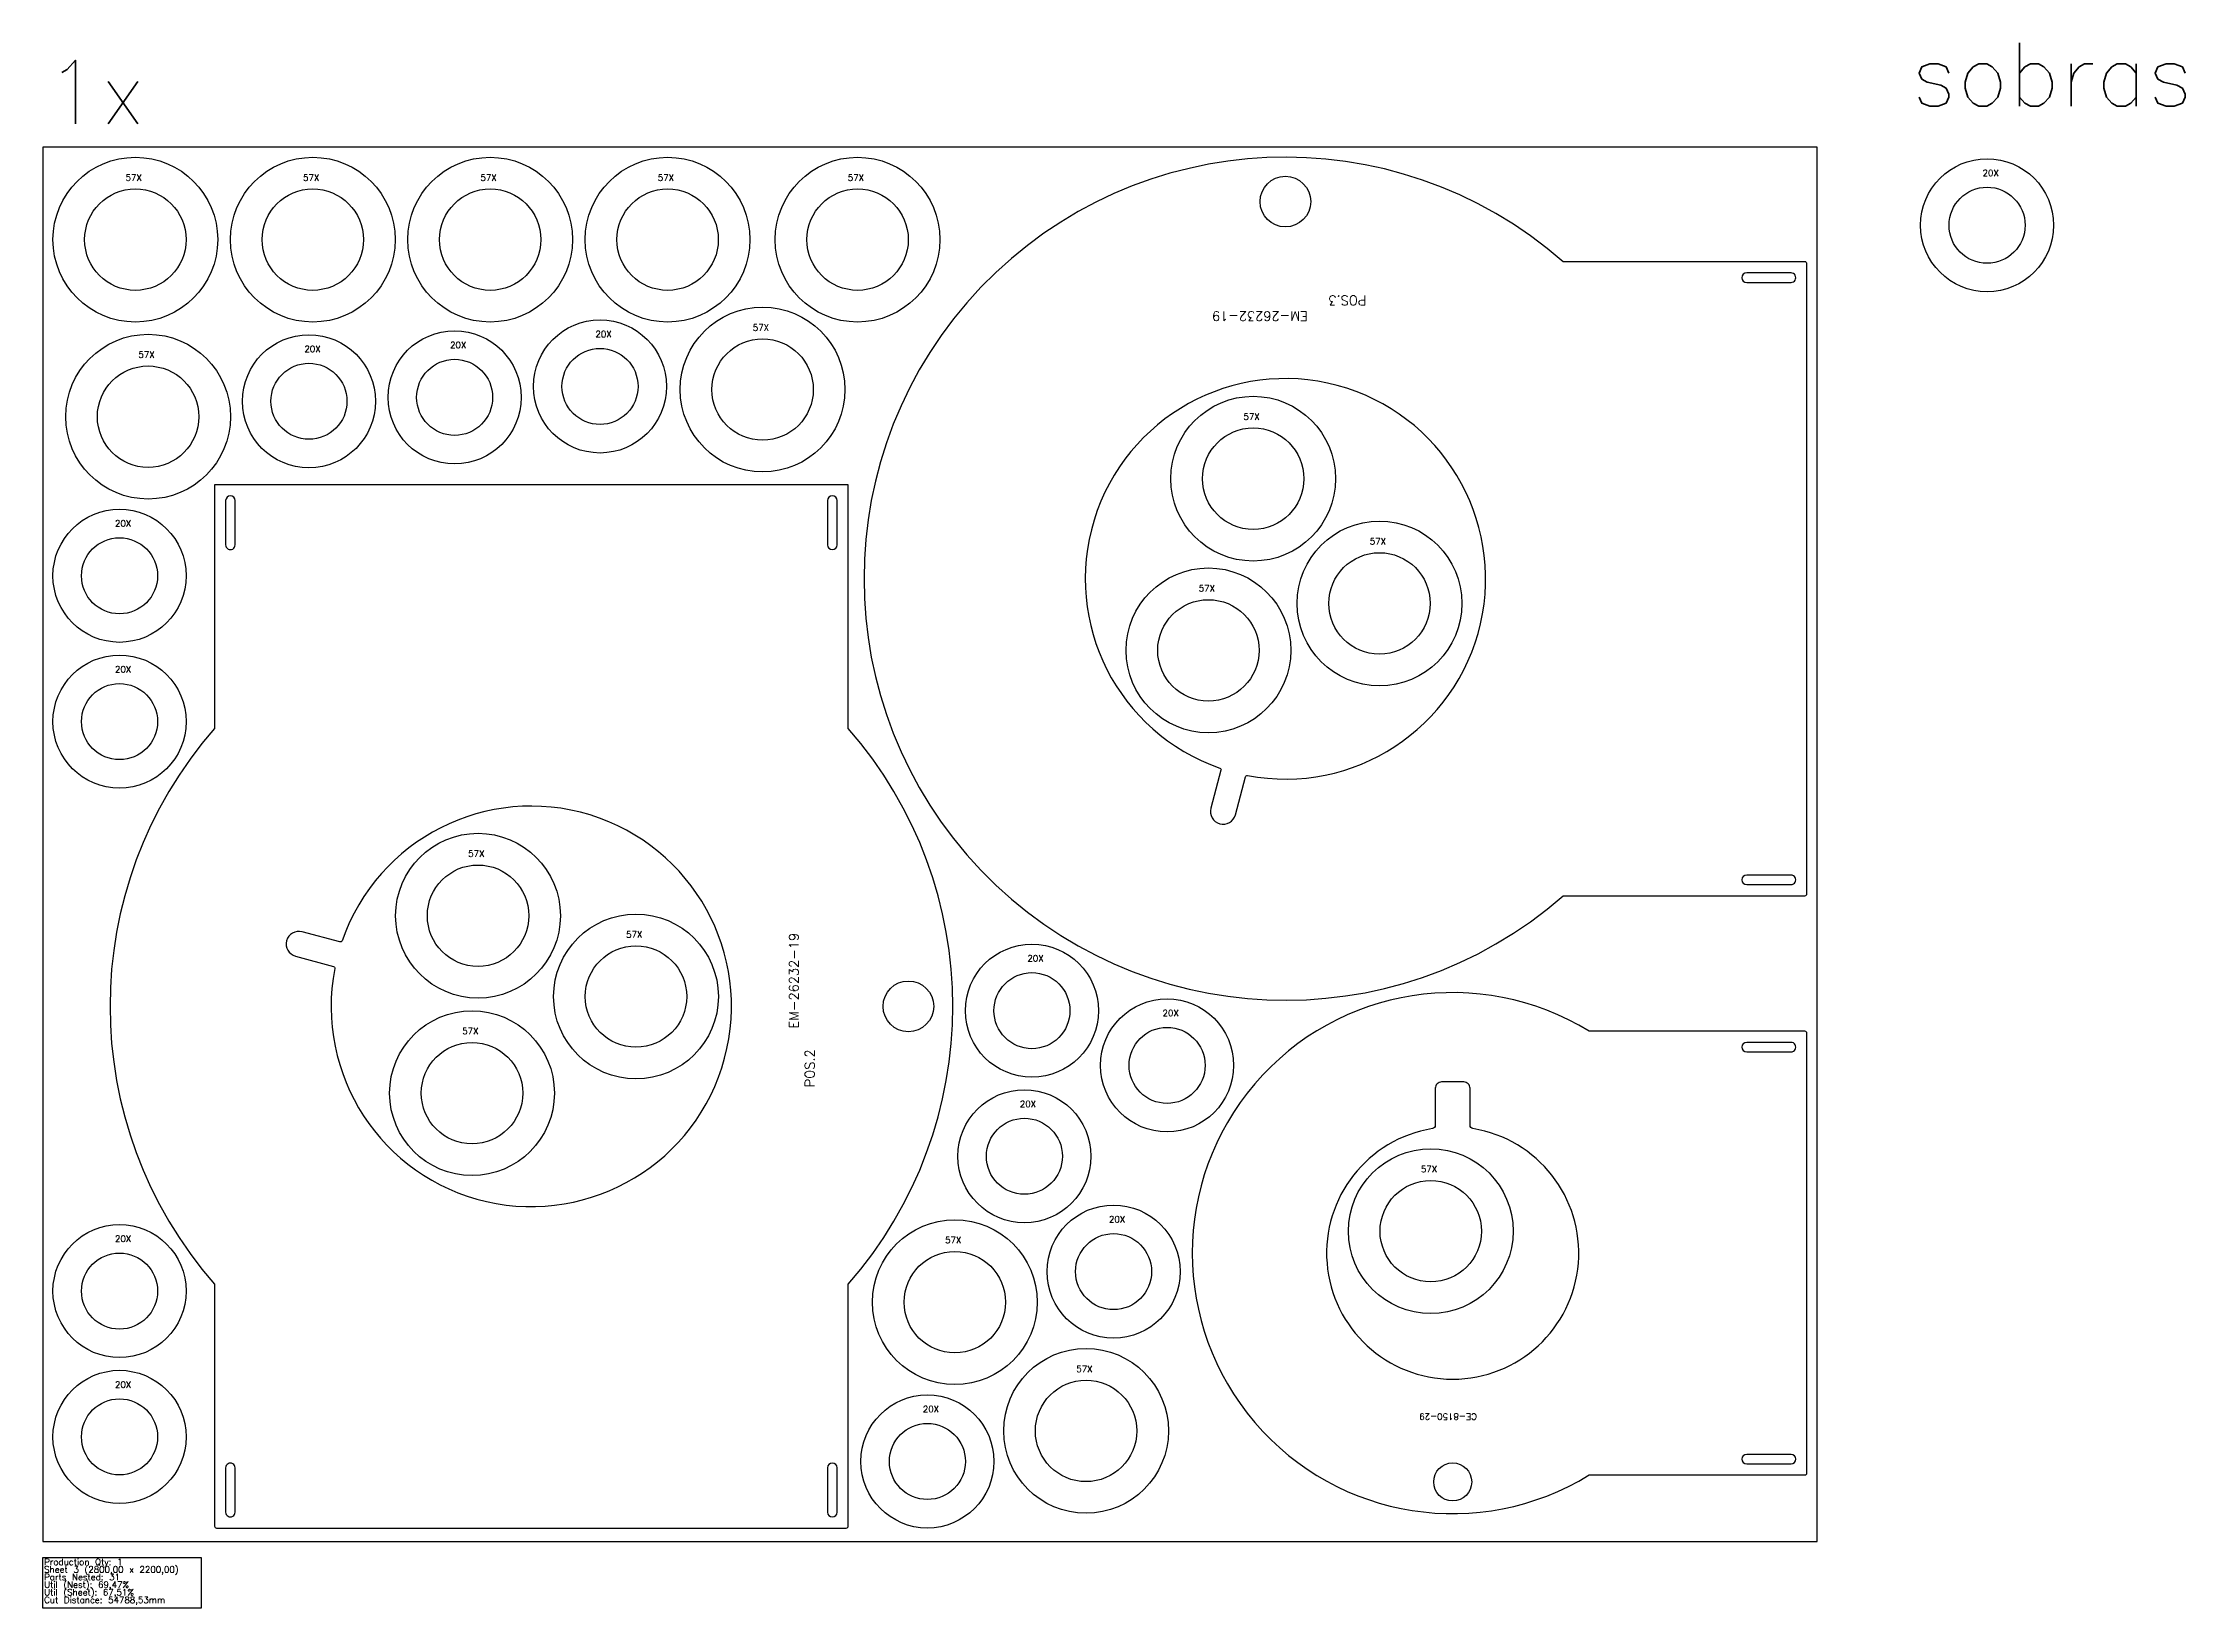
# Model space of a CAD drawing. Header units: millimetres. Extents: x 0 to 8601, y -105 to 2364.
# Drawn here: x 5220 to 8601, y -105 to 2364 of the extents above; entities that cross this region are included whole.
import ezdxf

# ---------------------------------------------------------------- set-up
doc = ezdxf.new("R2010")
doc.units = ezdxf.units.MM
for name, color, linetype in [('--NestedParts--', 7, 'Continuous'), ('sheet', 24, 'Continuous'), ('Stats', 7, 'Continuous'), ('Texto', 7, 'Continuous')]:
    doc.layers.add(name, color=color, linetype=linetype)
doc.styles.get("Standard").update_dxf_attribs({"font": 'txt.shx'})

msp = doc.modelspace()

# ---------------------------------------------------------------- texts
at = {"char_height": 100, "attachment_point": 1}
for s, insert in [('1x', (5224.3, 2336.9)), ('sobras', (8168.1, 2364.5))]:
    msp.add_mtext_dynamic_manual_height_columns(s, width=319.77, gutter_width=1, heights=[0], dxfattribs=dict(at, insert=insert))
at = {"layer": 'Stats', "color": 60}
for s, p in [('Production Qty: 1', (5222, -37)), ('Sheet 3 (2800,00 x 2200,00)', (5222, -49)), ('Parts Nested: 31', (5222, -61)), ('Util (Nest): 69,47%', (5222, -73)), ('Cut Distance: 54788,53mm', (5222, -97)), ('Util (Sheet): 67,51%', (5222, -85))]:
    msp.add_text(s, height=10, dxfattribs=at).set_placement(p)
at = {"layer": 'Texto', "color": 3, "char_height": 10, "width": 19.77, "attachment_point": 1}
for s, insert in [('20X', (8281.2, 2164.3)), ('57X', (5350.6, 2156.9)), ('57X', (5630.6, 2156.9)), ('57X', (5910.6, 2156.9)), ('57X', (6190.6, 2156.9)), ('57X', (6490.4, 2156.9)), ('20X', (6092.1, 1909.9)), ('57X', (6340.5, 1920.4)), ('57X', (5370.7, 1877.6)), ('20X', (5632.8, 1886.6)), ('20X', (5862.7, 1892.8)), ('57X', (7114.8, 1779.8)), ('20X', (5333.8, 1611.3)), ('57X', (7314.1, 1583.1)), ('57X', (7044.1, 1508.9)), ('20X', (5333.8, 1381.2)), ('57X', (5891.3, 1090.3)), ('57X', (6140.6, 962.8)), ('20X', (6773.8, 925.2)), ('20X', (6987.1, 838.9)), ('57X', (5881.9, 810.4)), ('20X', (6761.9, 695.5)), ('57X', (7394.9, 592.6)), ('20X', (6902.5, 513.5)), ('20X', (5333.8, 482.8)), ('57X', (6643.9, 480.7)), ('57X', (6851, 277.5)), ('20X', (6608.8, 214))]:
    msp.add_mtext(s, dxfattribs=dict(at, insert=insert))
at = {"layer": 'Texto', "color": 3, "attachment_point": 1}
for s, insert, char_height, width, rotation in [('{\\W6.911549; }EM-26232-19 POS.3', (7308.7, 1925.7), 15, 272.388, 180), ('{\\W6.92473; }EM-26232-19 POS.2', (6397.8, 716.7), 15, 272.388, 90), ('CE-8150-29', (7483.1, 192.1), 10, 237.113, 180)]:
    msp.add_mtext(s, dxfattribs=dict(at, insert=insert, char_height=char_height, width=width, rotation=rotation))
at = {"layer": 'Texto', "color": 1, "insert": (5333.8, 252.7), "char_height": 10, "width": 19.77, "attachment_point": 1}
msp.add_mtext('20X', dxfattribs=at)

# ---------------------------------------------------------------- linework, layer by layer
at = {"layer": '--NestedParts--', "color": 7}
for points in [[(7619.4, 2019, 2.206869), (7619.4, 1019), (8001, 1019, 0.414214), (8004, 1022), (8004, 2016, 0.414214), (8001, 2019)], [(7909, 1986.5), (7979, 1986.5, 1.000001), (7979, 2001.5), (7909, 2001.5, 0.999994)], [(7077.4, 1220.4, -0.393232), (7079.3, 1216.8), (7063.3, 1157.1, 0.999995), (7102, 1146.7), (7118, 1206.5, -0.393232), (7121.4, 1208.6, 27.703033)], [(5491, 1282.9, 0.376339), (5491, 406), (5491, 24.4, 0.414214), (5494, 21.4), (6488, 21.4, 0.414214), (6491, 24.4), (6491, 406, 0.376339), (6491, 1282.9), (6491, 1667.4), (5491, 1667.4)], [(5523.5, 1572.4), (5523.5, 1642.4, 0.999999), (5508.5, 1642.4), (5508.5, 1572.4, 1.000002)], [(6458.5, 1572.4, 0.999995), (6473.5, 1572.4), (6473.5, 1642.4, 0.999997), (6458.5, 1642.4)], [(5692.4, 948, -0.393232), (5688.8, 946.1), (5629.1, 962.1, 1), (5618.8, 923.5), (5678.5, 907.5, -0.393232), (5680.6, 904, 27.703033)], [(7909, 1051.5, 0.999999), (7909, 1036.5), (7979, 1036.5, 1.000006), (7979, 1051.5)], [(7660.5, 105.1), (8001, 105.1, 0.414214), (8004, 108.1), (8004, 802.1, 0.414214), (8001, 805.1), (7660.5, 805.1, 1.789872)], [(7909, 772.6), (7979, 772.6, 1.000002), (7979, 787.6), (7909, 787.6, 0.999996)], [(7476.7, 651.6, -0.368092), (7472.5, 656.5), (7472.5, 715.1, 0.414214), (7462.5, 725.1), (7427.5, 725.1, 0.414214), (7417.5, 715.1), (7417.5, 656.5, -0.368092), (7413.3, 651.6, 12.473677)], [(7909, 137.6, 0.999996), (7909, 122.6), (7979, 122.6, 0.999999), (7979, 137.6)], [(5523.5, 116.4, 1.000004), (5508.5, 116.4), (5508.5, 46.4, 1.000004), (5523.5, 46.4)], [(6458.5, 116.4), (6458.5, 46.4, 0.999995), (6473.5, 46.4), (6473.5, 116.4, 0.999997)]]:
    msp.add_lwpolyline(points, format="xyb", close=True, dxfattribs=at)
for centre, radius in [((5366, 2054), 130), ((5646, 2054), 130), ((5926, 2054), 130), ((6206, 2054), 130), ((6505.8, 2054), 130), ((5366, 2054), 80), ((5646, 2054), 80), ((5926, 2054), 80), ((6206, 2054), 80), ((6505.8, 2054), 80), ((7181, 2114), 40), ((6355.9, 1817.5), 130), ((5386.1, 1774.7), 130), ((6355.9, 1817.5), 80), ((5386.1, 1774.7), 80), ((7130.2, 1676.9), 130), ((7130.2, 1676.9), 80), ((7329.5, 1480.1), 130), ((7329.5, 1480.1), 80), ((7059.5, 1406), 130), ((7059.5, 1406), 80), ((5906.8, 987.4), 130), ((5906.8, 987.4), 80), ((6156.1, 859.9), 130), ((6156.1, 859.9), 80), ((6586, 844.4), 40), ((5897.3, 707.5), 130), ((5897.3, 707.5), 80), ((7410.4, 489.7), 130), ((7410.4, 489.7), 80), ((6659.3, 377.7), 130), ((6659.3, 377.7), 80), ((6866.4, 174.6), 130), ((6866.4, 174.6), 80), ((7445, 94.1), 30)]:
    msp.add_circle(centre, radius, dxfattribs=at)
at = {"layer": '--NestedParts--', "color": 1}
for centre, radius in [((8288.4, 2076.7), 105), ((8288.4, 2076.7), 60), ((6099.3, 1822.4), 105), ((5640, 1799), 105), ((5869.9, 1805.2), 105), ((5869.9, 1805.2), 60), ((6099.3, 1822.4), 60), ((5640, 1799), 60), ((5341, 1523.7), 105), ((5341, 1523.7), 60), ((5341, 1293.6), 105), ((5341, 1293.6), 60), ((6781, 837.6), 105), ((6781, 837.6), 60), ((6994.3, 751.3), 105), ((6994.3, 751.3), 60), ((6769.1, 607.9), 105), ((6769.1, 607.9), 60), ((6909.8, 425.9), 105), ((5341, 395.2), 105), ((6909.8, 425.9), 60), ((5341, 395.2), 60), ((5341, 165.2), 105), ((5341, 165.2), 60), ((6616, 126.4), 105), ((6616, 126.4), 60)]:
    msp.add_circle(centre, radius, dxfattribs=at)
at = {"layer": 'sheet', "color": 7}
msp.add_lwpolyline([(5220, 0), (8020, 0), (8020, 2200), (5220, 2200)], close=True, dxfattribs=at)
at = {"layer": 'Stats', "color": 151}
msp.add_lwpolyline([(5220, -25), (5470, -25), (5470, -105), (5220, -105), (5220, -25)], close=True, dxfattribs=at)

msp.set_redraw_order([(e.dxf.handle, doc.entitydb.next_handle()) for e in msp.query("TEXT MTEXT ATTDEF DIMENSION ARC_DIMENSION")])  # texts and dimensions are drawn at this point

doc.saveas('drawing.dxf')
